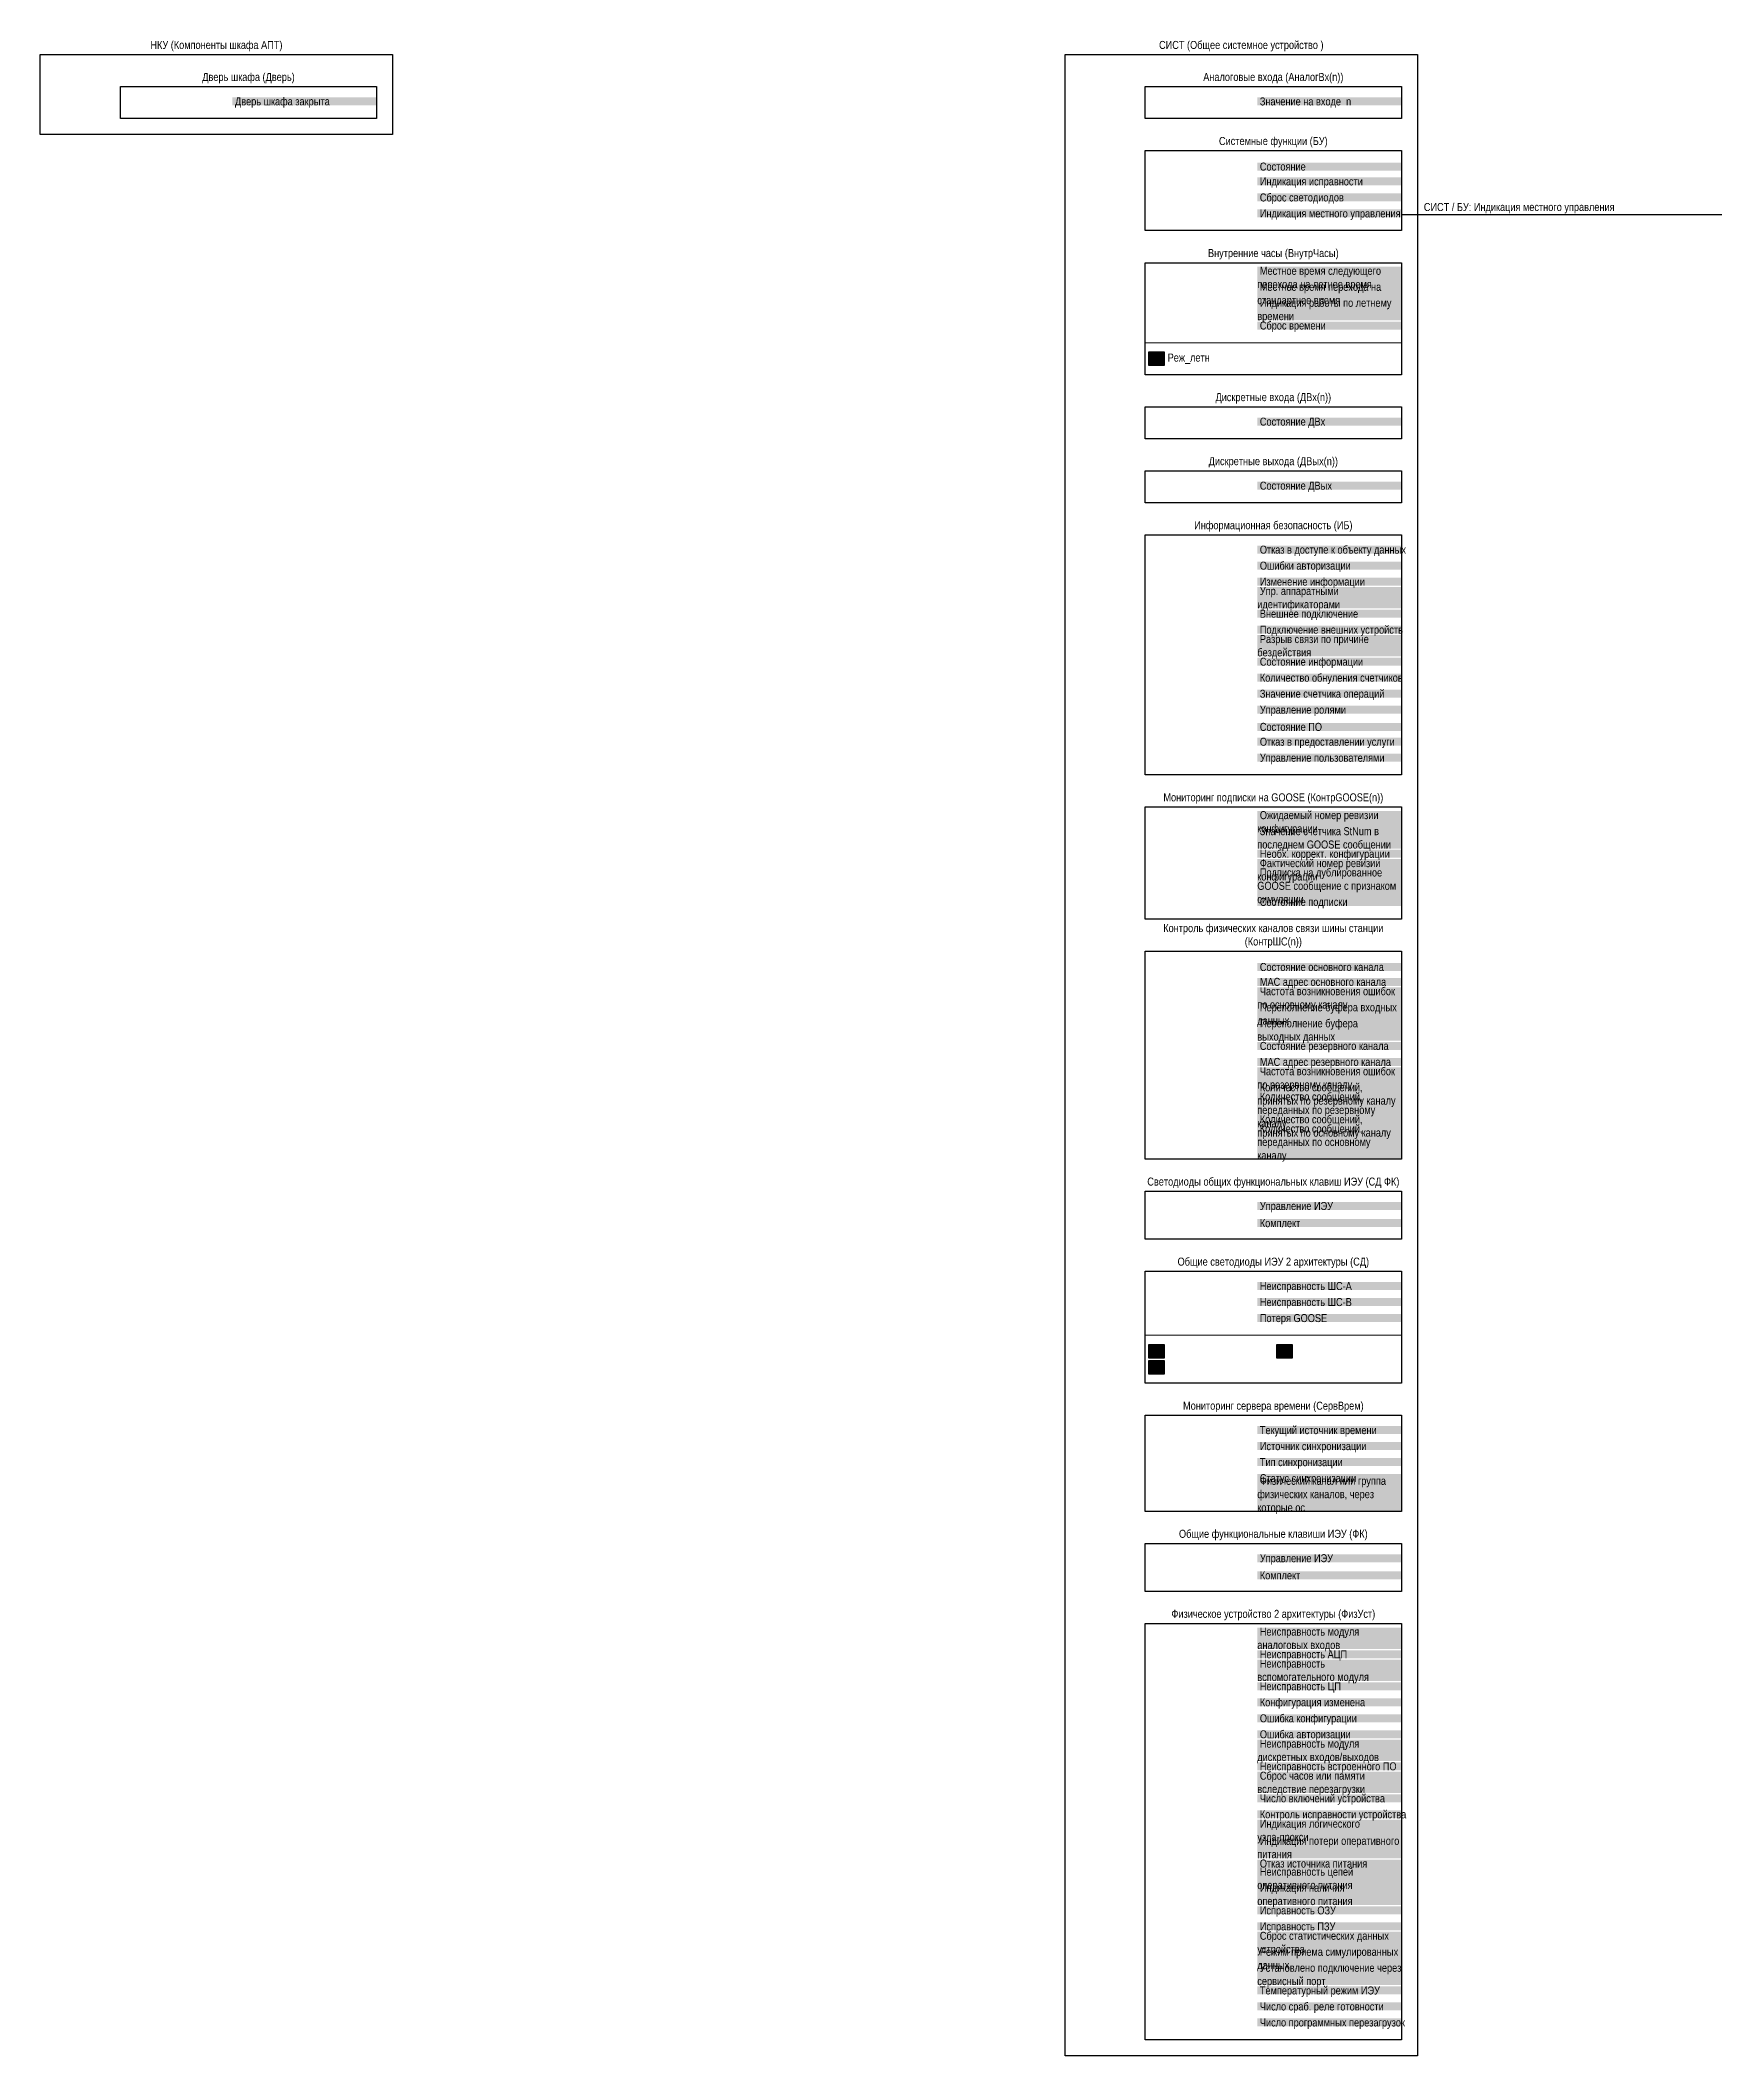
# Model space of a CAD drawing. Header units: millimetres. Extents: x -700 to 3725, y -920 to 4.
# Drawn here: x 2880 to 3405, y -625 to 4 of the extents above; entities that cross this region are included whole.
import ezdxf

# ---------------------------------------------------------------- set-up
doc = ezdxf.new("R2010")
doc.units = ezdxf.units.MM
for name, color, linetype, lineweight in [('Линии связи', 75, 'Continuous', 30), ('Основная', 7, 'Continuous', 30), ('Сигналы внутр.', 13, 'Continuous', 30), ('Тонкая', 7, 'Continuous', 13)]:
    doc.layers.add(name, color=color, linetype=linetype, lineweight=lineweight)
doc.styles.add('Narrow', font='ARIALN.TTF')

msp = doc.modelspace()

# ---------------------------------------------------------------- texts
at = {"layer": 'Основная', "char_height": 2.5, "attachment_point": 8, "style": 'Narrow'}
for s, insert, width in [('НКУ (Компоненты шкафа АПТ)', (2935, 1), 110), ('СИСТ (Общее системное устройство )', (3255, 1), 110), ('Дверь шкафа (Дверь)', (2945, -9), 80), ('Аналоговые входа (АналогВх(n))', (3265, -9), 80), ('Системные функции (БУ)', (3265, -29), 80), ('Внутренние часы (ВнутрЧасы)', (3265, -64), 80), ('Дискретные входа (ДВх(n))', (3265, -109), 80), ('Дискретные выхода (ДВых(n))', (3265, -129), 80), ('Информационная безопасность (ИБ)', (3265, -149), 80), ('Мониторинг подписки на GOOSE (КонтрGOOSE(n))', (3265, -234), 80), ('Контроль физических каналов связи шины станции (КонтрШС(n))', (3265, -279), 80), ('Светодиоды общих функциональных клавиш ИЭУ (СД ФК)', (3265, -354), 80), ('Общие светодиоды ИЭУ 2 архитектуры (СД)', (3265, -379), 80), ('Мониторинг сервера времени (СервВрем)', (3265, -424), 80), ('Общие функциональные клавиши ИЭУ (ФК)', (3265, -464), 80), ('Физическое устройство 2 архитектуры (ФизУст)', (3265, -489), 80)]:
    msp.add_mtext(s, dxfattribs=dict(at, insert=insert, width=width))
at = {"layer": 'Основная', "char_height": 2.5, "width": 45, "attachment_point": 4, "style": 'Narrow', "bg_fill": 1, "box_fill_scale": 1, "bg_fill_color": 9}
for s, insert in [(' Дверь шкафа закрыта', (2940, -15)), (' Значение на входе  n', (3260, -15)), (' Состояние', (3260, -35)), (' Индикация исправности', (3260, -40)), (' Сброс светодиодов', (3260, -45)), (' Индикация местного управления', (3260, -50)), (' Местное время следующего перехода на летнее время', (3260, -70)), (' Местное время перехода на стандартное время', (3260, -75)), (' Индикация работы по летнему времени', (3260, -80)), (' Сброс времени', (3260, -85)), (' Состояние ДВх', (3260, -115)), (' Состояние ДВых', (3260, -135)), (' Отказ в доступе к объекту данных', (3260, -155)), (' Ошибки авторизации', (3260, -160)), (' Изменение информации', (3260, -165)), (' Упр. аппаратными идентификаторами', (3260, -170)), (' Внешнее подключение', (3260, -175)), (' Подключение внешних устройств', (3260, -180)), (' Разрыв связи по причине бездействия', (3260, -185)), (' Состояние информации', (3260, -190)), (' Количество обнуления счетчиков', (3260, -195)), (' Значение счетчика операций', (3260, -200)), (' Управление ролями', (3260, -205)), (' Состояние ПО', (3260, -210)), (' Отказ в предоставлении услуги', (3260, -215)), (' Управление пользователями', (3260, -220)), (' Ожидаемый номер ревизии конфигурации', (3260, -240)), (' Значение счетчика StNum в последнем GOOSE сообщении', (3260, -245)), (' Необх. коррект. конфигурации', (3260, -250)), (' Фактический номер ревизии конфигурации', (3260, -255)), (' Подписка на дублированное GOOSE сообщение с признаком симуляции', (3260, -260)), (' Состояние подписки', (3260, -265)), (' Состояние основного канала', (3260, -285)), (' MAC адрес основного канала', (3260, -290)), (' Частота возникновения ошибок по основному каналу', (3260, -295)), (' Переполнение буфера входных данных', (3260, -300)), (' Переполнение буфера выходных данных', (3260, -305)), (' Состояние резервного канала', (3260, -310)), (' MAC адрес резервного канала', (3260, -315)), (' Частота возникновения ошибок по резервному каналу', (3260, -320)), (' Количество сообщений, принятых по резервному каналу', (3260, -325)), (' Количество сообщений, переданных по резервному каналу', (3260, -330)), (' Количество сообщений, принятых по основному каналу', (3260, -335)), (' Количество сообщений, переданных по основному каналу', (3260, -340)), (' Управление ИЭУ', (3260, -360)), (' Комплект', (3260, -365)), (' Неисправность ШС-А', (3260, -385)), (' Неисправность ШС-В', (3260, -390)), (' Потеря GOOSE', (3260, -395)), (' Текущий источник времени', (3260, -430)), (' Источник синхронизации', (3260, -435)), (' Тип синхронизации', (3260, -440)), (' Статус синхронизации', (3260, -445)), (' Физический канал или группа физических каналов, через которые ос', (3260, -450)), (' Управление ИЭУ', (3260, -470)), (' Комплект', (3260, -475)), (' Неисправность модуля аналоговых входов ', (3260, -495)), (' Неисправность АЦП', (3260, -500)), (' Неисправность вспомогательного модуля ', (3260, -505)), (' Неисправность ЦП', (3260, -510)), (' Конфигурация изменена', (3260, -515)), (' Ошибка конфигурации', (3260, -520)), (' Ошибка авторизации', (3260, -525)), (' Неисправность модуля дискретных входов/выходов ', (3260, -530)), (' Неисправность встроенного ПО', (3260, -535)), (' Сброс часов или памяти вследствие перезагрузки', (3260, -540)), (' Число включений устройства', (3260, -545)), (' Контроль исправности устройства', (3260, -550)), (' Индикация логического узла-прокси', (3260, -555)), (' Индикация потери оперативного питания', (3260, -560)), (' Отказ источника питания', (3260, -565)), (' Неисправность цепей оперативного питания', (3260, -570)), (' Индикация наличия оперативного питания', (3260, -575)), (' Исправность ОЗУ', (3260, -580)), (' Исправность ПЗУ', (3260, -585)), (' Сброс статистических данных устройства', (3260, -590)), (' Режим приема симулированных данных', (3260, -595)), (' Установлено подключение через сервисный порт', (3260, -600)), (' Температурный режим ИЭУ', (3260, -605)), (' Число сраб. реле готовности', (3260, -610)), (' Число программных перезагрузок', (3260, -615))]:
    msp.add_mtext(s, dxfattribs=dict(at, insert=insert))
at = {"layer": 'Основная', "insert": (3232, -95), "char_height": 2.5, "attachment_point": 4, "style": 'Narrow'}
msp.add_mtext('Реж_летн', dxfattribs=at)
at = {"layer": 'Сигналы внутр.', "insert": (3312, -48), "char_height": 2.5, "width": 100, "attachment_point": 4, "style": 'Narrow'}
msp.add_mtext('СИСТ / БУ: Индикация местного управления', dxfattribs=at)

# ---------------------------------------------------------------- blocks, each defined once
blk = doc.blocks.new('SW.2')
at = {"true_color": 0xadddf7}
h = blk.add_hatch(color=141, dxfattribs=at)
h.dxf.hatch_style = 1
h.paths.add_polyline_path([(5, 2), (0, 2), (0, -2), (5, -2)])
blk.add_lwpolyline([(5, 2), (0, 2), (0, -2), (5, -2)], close=True)
for points in [[(1, 0), (2, 0)], [(2, 0), (3, 1)], [(3, 0), (4, 0)]]:
    blk.add_lwpolyline(points)

# ---------------------------------------------------------------- linework, layer by layer
at = {"layer": 'Линии связи'}
msp.add_line((3305, -50), (3405, -50), dxfattribs=at)
at = {"layer": 'Основная'}
for points in [[(2880, 0), (2990, 0), (2990, -25), (2880, -25), (2880, 0)], [(3200, 0), (3310, 0), (3310, -625), (3200, -625), (3200, 0)], [(2905, -10), (2985, -10), (2985, -20), (2905, -20), (2905, -10)], [(3225, -10), (3305, -10), (3305, -20), (3225, -20), (3225, -10)], [(3225, -30), (3305, -30), (3305, -55), (3225, -55), (3225, -30)], [(3225, -65), (3305, -65), (3305, -100), (3225, -100), (3225, -65)], [(3225, -110), (3305, -110), (3305, -120), (3225, -120), (3225, -110)], [(3225, -130), (3305, -130), (3305, -140), (3225, -140), (3225, -130)], [(3225, -150), (3305, -150), (3305, -225), (3225, -225), (3225, -150)], [(3225, -235), (3305, -235), (3305, -270), (3225, -270), (3225, -235)], [(3225, -280), (3305, -280), (3305, -345), (3225, -345), (3225, -280)], [(3225, -355), (3305, -355), (3305, -370), (3225, -370), (3225, -355)], [(3225, -380), (3305, -380), (3305, -415), (3225, -415), (3225, -380)], [(3225, -425), (3305, -425), (3305, -455), (3225, -455), (3225, -425)], [(3225, -465), (3305, -465), (3305, -480), (3225, -480), (3225, -465)], [(3225, -490), (3305, -490), (3305, -620), (3225, -620), (3225, -490)]]:
    msp.add_lwpolyline(points, close=True, dxfattribs=at)
at = {"layer": 'Тонкая'}
for p, q in [((3225, -90), (3305, -90)), ((3225, -400), (3305, -400))]:
    msp.add_line(p, q, dxfattribs=at)

# ---------------------------------------------------------------- block references
for p in [(3226, -95), (3226, -405), (3226, -410), (3266, -405)]:
    msp.add_blockref('SW.2', p)

msp.set_redraw_order([(e.dxf.handle, doc.entitydb.next_handle()) for e in msp.query("TEXT MTEXT ATTDEF DIMENSION ARC_DIMENSION")])  # texts and dimensions are drawn at this point

doc.saveas('drawing.dxf')
